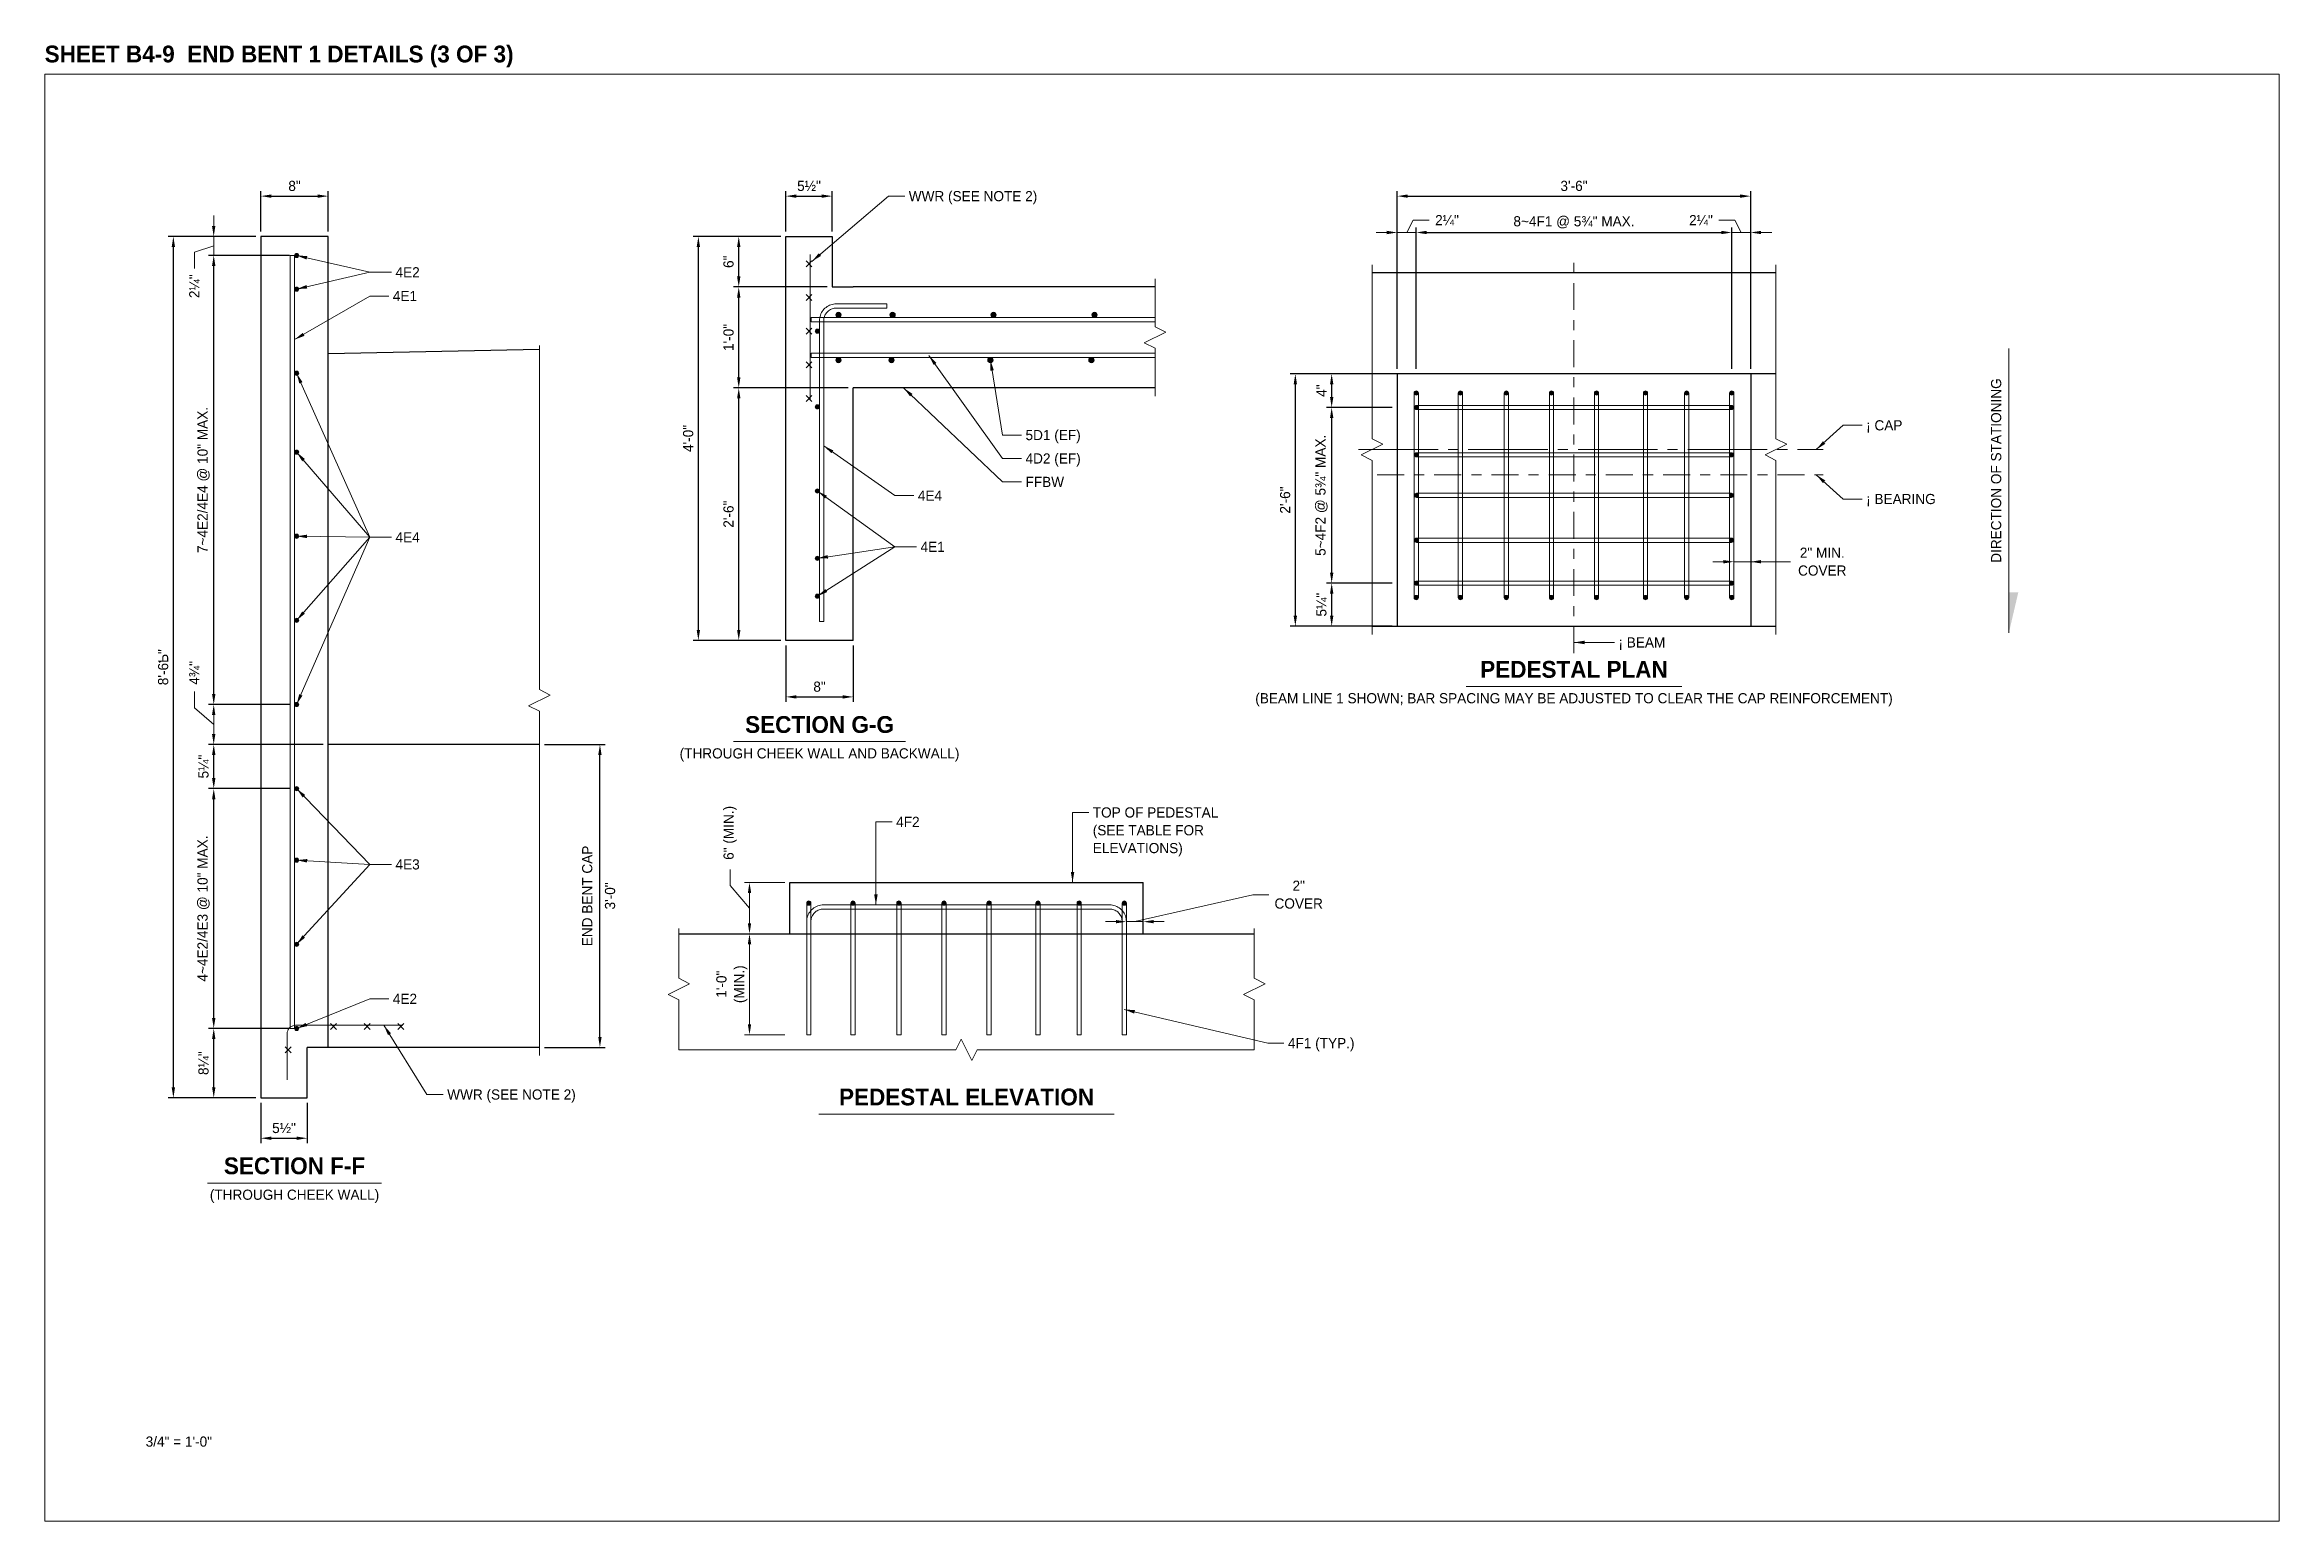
# Model space of a CAD drawing. Extents: x -1 to 861, y -26 to 2.
# Drawn here: x 179 to 201.13, y -13.33 to 1.29 of the extents above; entities that cross this region are included whole.
import ezdxf
from ezdxf.enums import TextEntityAlignment as Align

# ---------------------------------------------------------------- set-up
doc = ezdxf.new("R2010")
doc.units = 21
doc.header["$MEASUREMENT"] = 0
doc.linetypes.add('DGN4', pattern=[0.336, 0.2, -0.053, 0.03, -0.053])
doc.linetypes.add('DGN7', pattern=[0.726, 0.59, -0.053, 0.03, -0.053])
for name, color, linetype, lineweight in [('Border', 7, 'Continuous', 15), ('CL_Major', 1, 'DGN7', 9), ('CL_Minor', 7, 'DGN4', 9), ('Dimension', 7, 'Continuous', 9), ('Leader', 7, 'Continuous', 9), ('Rebar', 2, 'Continuous', 15), ('Rebar2', 2, 'Continuous', 15), ('SubStrConc', 3, 'Continuous', 30), ('SubStrConc2', 3, 'Continuous', 30), ('Symbols', 7, 'Continuous', 15), ('TextStructures', 7, 'Continuous', 9)]:
    doc.layers.add(name, color=color, linetype=linetype, lineweight=lineweight)
doc.styles.add('FDOT Bold (Large)', font='FDOTBold.ttf')
doc.styles.add('FDOT Structures', font='FDOT.ttf')
doc.styles.add('FDOT Structures Annotation', font='FDOT.ttf')
doc.dimstyles.new('FDOT Structures Note-Arrow 3-4', dxfattribs={"dimtxt": 0.1008, "dimasz": 0.104133, "dimexe": 0.0504, "dimexo": 0.0504, "dimgap": 0.0504, "dimtad": 1, "dimdec": 3, "dimlfac": 12, "dimzin": 15, "dimlunit": 4, "dimtxsty": 'FDOT Structures Annotation', "dimcen": 2.5, "dimclrd": 256, "dimclre": 256, "dimclrt": 256, "dimazin": 3, "dimtfac": 0.7, "dimtmove": 0, "dimatfit": 1, "dimtfill": 1, "dimfrac": 1, "dimlwd": -1, "dimlwe": -1})

msp = doc.modelspace()

# ---------------------------------------------------------------- texts
at = {"layer": 'Border', "style": 'FDOT Bold (Large)'}
msp.add_text('SHEET B4-9  END BENT 1 DETAILS (3 OF 3)', height=0.166672, dxfattribs=at).set_placement((179, 1.066669), align=Align.BOTTOM_LEFT)
at = {"layer": 'Border', "style": 'FDOT Structures'}
msp.add_text('3/4" = 1\'-0"', height=0.1008, dxfattribs=at).set_placement((180, -12.493333), align=Align.TOP_LEFT)
at = {"layer": 'Dimension', "char_height": 0.1008, "attachment_point": 5, "rotation": 90, "line_spacing_factor": 1.05, "style": 'FDOT Structures Annotation', "bg_fill": 3, "box_fill_scale": 1.1, "bg_fill_color": 0}
for s, insert in [('4¾"', (180.482933, -4.930098)), ('6" (MIN.)', (185.789105, -6.514532))]:
    msp.add_mtext(s, dxfattribs=dict(at, insert=insert))
at = {"layer": 'Dimension', "insert": (191.420581, -7.126923), "char_height": 0.1008, "attachment_point": 5, "line_spacing_factor": 1.05, "style": 'FDOT Structures Annotation', "bg_fill": 3, "box_fill_scale": 1.1, "bg_fill_color": 0}
msp.add_mtext('2"\\PCOVER', dxfattribs=at)
at = {"layer": 'TextStructures', "style": 'FDOT Structures'}
for s, p in [('WWR (SEE NOTE 2)', (187.558212, -0.207787)), ('4E2', (182.474856, -0.962005)), ('4E1', (182.448189, -1.197607)), ('¡ CAP', (197.041024, -2.477849)), ('5D1 (EF)', (188.714879, -2.574449)), ('4D2 (EF)', (188.714879, -2.806289)), ('FFBW', (188.714879, -3.038129)), ('4E4', (187.648212, -3.174449)), ('¡ BEARING', (197.041024, -3.207709)), ('4E4', (182.474856, -3.587056)), ('4E1', (187.674879, -3.681116)), ('¡ BEAM', (194.587665, -4.628191)), ('4F2', (187.433628, -6.4055)), ('4E3', (182.474856, -6.826639)), ('4E2', (182.448189, -8.158306)), ('4F1 (TYP.)', (191.31433, -8.596923)), ('WWR (SEE NOTE 2)', (182.986908, -9.105806))]:
    msp.add_text(s, height=0.1008, dxfattribs=at).set_placement(p, align=Align.MIDDLE_LEFT)
msp.add_text('DIRECTION OF STATIONING', height=0.1008, rotation=90, dxfattribs=at).set_placement((198.409145, -2.925787), align=Align.BOTTOM_CENTER)
at = {"layer": 'TextStructures'}
for s, height, style, p in [('PEDESTAL PLAN', 0.166672, 'FDOT Bold (Large)', (194.147345, -5.028191)), ('(BEAM LINE 1 SHOWN; BAR SPACING MAY BE ADJUSTED TO CLEAR THE CAP REINFORCEMENT)', 0.1008, 'FDOT Structures', (194.147345, -5.261419)), ('SECTION G-G', 0.166672, 'FDOT Bold (Large)', (186.674518, -5.574469)), ('(THROUGH CHEEK WALL AND BACKWALL)', 0.1008, 'FDOT Structures', (186.674518, -5.807697)), ('PEDESTAL ELEVATION', 0.166672, 'FDOT Bold (Large)', (188.130651, -9.263589)), ('SECTION F-F', 0.166672, 'FDOT Bold (Large)', (181.474495, -9.945812)), ('(THROUGH CHEEK WALL)', 0.1008, 'FDOT Structures', (181.474495, -10.17904))]:
    msp.add_text(s, height=height, dxfattribs=dict(at, style=style)).set_placement(p, align=Align.BOTTOM_CENTER)
at = {"layer": 'TextStructures', "insert": (189.380987, -6.261767), "char_height": 0.1008, "attachment_point": 1, "line_spacing_factor": 1.05, "style": 'FDOT Structures'}
msp.add_mtext('TOP OF PEDESTAL\\P(SEE TABLE FOR\\PELEVATIONS)', dxfattribs=at)

# ---------------------------------------------------------------- blocks, each defined once
blk = doc.blocks.new('_CLOSEDFILLED')
at = {"layer": 'Dimension'}
blk.add_solid([(-1, 0.16), (0, 0), (-1, -0.16)], dxfattribs=at)
blk = doc.blocks.new('*D141')
at = {"layer": 'Dimension'}
for p, q in [((181.424, -5.243), (180.624, -5.243)), ((180.674, -5.535), (180.674, -5.347)), ((181.757, -5.639), (180.624, -5.639))]:
    blk.add_line(p, q, dxfattribs=at)
at = {"layer": 'Dimension', "xscale": 0.10413333333333333, "yscale": 0.10413333333333333}
for p, rotation in [((180.674, -5.243), 90), ((180.674, -5.639), -90.00000000000001)]:
    blk.add_blockref('_CLOSEDFILLED', p, dxfattribs=dict(at, rotation=rotation))
blk = doc.blocks.new('*D143')
at = {"layer": 'Dimension'}
for p, q in [((180.674, -0.504), (180.674, -0.4)), ((181.091, -0.608), (180.624, -0.608)), ((180.674, -0.795), (180.674, -0.608)), ((181.424, -0.795), (180.624, -0.795)), ((180.674, -0.899), (180.674, -1.004))]:
    blk.add_line(p, q, dxfattribs=at)
at = {"layer": 'Dimension', "xscale": 0.10413333333333333, "yscale": 0.10413333333333333}
for p, rotation in [((180.674, -0.608), -90.00000000000001), ((180.674, -0.795), 90)]:
    blk.add_blockref('_CLOSEDFILLED', p, dxfattribs=dict(at, rotation=rotation))
blk = doc.blocks.new('*D154')
at = {"layer": 'Dimension'}
for p, q in [((192.293, -0.568), (192.189, -0.568)), ((192.397, -1.917), (192.397, -0.517)), ((192.397, -0.568), (192.585, -0.568)), ((192.585, -1.917), (192.585, -0.517)), ((192.689, -0.568), (192.793, -0.568))]:
    blk.add_line(p, q, dxfattribs=at)
at = {"layer": 'Dimension', "xscale": 0.10413333333333333, "yscale": 0.10413333333333333}
blk.add_blockref('_CLOSEDFILLED', (192.397, -0.568), dxfattribs=at)
at = {"layer": 'Dimension', "xscale": 0.10413333333333333, "yscale": 0.10413333333333333, "rotation": 180}
blk.add_blockref('_CLOSEDFILLED', (192.585, -0.568), dxfattribs=at)
blk = doc.blocks.new('*D156')
at = {"layer": 'Dimension'}
for p, q in [((195.606, -0.568), (195.502, -0.568)), ((195.71, -1.917), (195.71, -0.517)), ((195.71, -0.568), (195.897, -0.568)), ((195.897, -1.917), (195.897, -0.517)), ((196.002, -0.568), (196.106, -0.568))]:
    blk.add_line(p, q, dxfattribs=at)
at = {"layer": 'Dimension', "xscale": 0.10413333333333333, "yscale": 0.10413333333333333}
blk.add_blockref('_CLOSEDFILLED', (195.71, -0.568), dxfattribs=at)
at = {"layer": 'Dimension', "xscale": 0.10413333333333333, "yscale": 0.10413333333333333, "rotation": 180}
blk.add_blockref('_CLOSEDFILLED', (195.897, -0.568), dxfattribs=at)
blk = doc.blocks.new('*D162')
at = {"layer": 'Dimension'}
for p, q in [((195.627, -3.829), (195.522, -3.829)), ((195.731, -3.829), (195.897, -3.829)), ((196.002, -3.829), (196.106, -3.829))]:
    blk.add_line(p, q, dxfattribs=at)
at = {"layer": 'Dimension', "xscale": 0.10413333333333333, "yscale": 0.10413333333333333}
blk.add_blockref('_CLOSEDFILLED', (195.731, -3.829), dxfattribs=at)
at = {"layer": 'Dimension', "xscale": 0.10413333333333333, "yscale": 0.10413333333333333, "rotation": 180}
blk.add_blockref('_CLOSEDFILLED', (195.897, -3.829), dxfattribs=at)
blk = doc.blocks.new('*D163')
at = {"layer": 'Dimension'}
for p, q in [((186.33, -7.514), (185.93, -7.514)), ((185.981, -8.409), (185.981, -7.618)), ((186.33, -8.514), (185.93, -8.514))]:
    blk.add_line(p, q, dxfattribs=at)
at = {"layer": 'Dimension', "xscale": 0.10413333333333333, "yscale": 0.10413333333333333}
for p, rotation in [((185.981, -7.514), 90), ((185.981, -8.514), -90.00000000000001)]:
    blk.add_blockref('_CLOSEDFILLED', p, dxfattribs=dict(at, rotation=rotation))
blk = doc.blocks.new('*D164')
at = {"layer": 'Dimension'}
for p, q in [((186.33, -7.006), (185.93, -7.006)), ((185.981, -7.409), (185.981, -7.11)), ((186.33, -7.514), (185.93, -7.514))]:
    blk.add_line(p, q, dxfattribs=at)
at = {"layer": 'Dimension', "xscale": 0.10413333333333333, "yscale": 0.10413333333333333}
for p, rotation in [((185.981, -7.006), 90), ((185.981, -7.514), -90.00000000000001)]:
    blk.add_blockref('_CLOSEDFILLED', p, dxfattribs=dict(at, rotation=rotation))
blk = doc.blocks.new('*D165')
at = {"layer": 'Dimension'}
for p, q in [((189.61, -7.394), (189.506, -7.394)), ((189.714, -7.394), (189.881, -7.394)), ((189.985, -7.394), (190.089, -7.394))]:
    blk.add_line(p, q, dxfattribs=at)
at = {"layer": 'Dimension', "xscale": 0.10413333333333333, "yscale": 0.10413333333333333}
blk.add_blockref('_CLOSEDFILLED', (189.714, -7.394), dxfattribs=at)
at = {"layer": 'Dimension', "xscale": 0.10413333333333333, "yscale": 0.10413333333333333, "rotation": 180}
blk.add_blockref('_CLOSEDFILLED', (189.881, -7.394), dxfattribs=at)

# ---------------------------------------------------------------- dimensions: what is measured, and where the dimension line sits
at = {"layer": 'Dimension'}
for base, p1, p2, picture, middle in [((192.397319, -0.567787), (192.397319, -1.967864), (192.584844, -1.967864), '*D154', (192.491081, -0.567787)), ((195.730698, -3.828577), (195.730698, -3.828577), (195.897371, -3.828577), '*D162', (195.814035, -3.828577)), ((189.714004, -7.393589), (189.714004, -7.393589), (189.880677, -7.393589), '*D165', (189.797341, -7.393589))]:
    dim = msp.add_linear_dim(base=base, p1=p1, p2=p2, text=' ', dimstyle='FDOT Structures Note-Arrow 3-4', dxfattribs=at)
    dim.commit()
    dim.dimension.update_dxf_attribs({"geometry": picture, "text_midpoint": middle})
for base, p1, p2, picture, middle in [((185.980625, -7.513589), (186.380625, -7.513589), (186.380625, -7.0055), '*D164', (185.980625, -7.259545)), ((185.980625, -8.513589), (186.380625, -8.513589), (186.380625, -7.513589), '*D163', (185.980625, -8.013589))]:
    dim = msp.add_linear_dim(base=base, p1=p1, p2=p2, angle=90, text=' ', dimstyle='FDOT Structures Note-Arrow 3-4', dxfattribs=at)
    dim.commit()
    dim.dimension.update_dxf_attribs({"geometry": picture, "text_midpoint": middle})

# ---------------------------------------------------------------- hatches: boundary and pattern name
at = {"layer": 'Rebar'}
h = msp.add_hatch(color=256, dxfattribs=at)
h.dxf.hatch_style = 1
edge = h.paths.add_edge_path()
edge.add_arc((181.495338, -0.795287), 0.020833, 0, 360)
h = msp.add_hatch(color=256, dxfattribs=at)
h.dxf.hatch_style = 1
edge = h.paths.add_edge_path()
edge.add_arc((181.495338, -1.128723), 0.020833, 0, 360)
h = msp.add_hatch(color=256, dxfattribs=at)
h.dxf.hatch_style = 1
edge = h.paths.add_edge_path()
edge.add_arc((186.653662, -1.545291), 0.020833, 0, 360)
h = msp.add_hatch(color=256, dxfattribs=at)
h.dxf.hatch_style = 1
edge = h.paths.add_edge_path()
edge.add_arc((186.861992, -1.383828), 0.026042, 0, 360)
h = msp.add_hatch(color=256, dxfattribs=at)
h.dxf.hatch_style = 1
edge = h.paths.add_edge_path()
edge.add_arc((187.398451, -1.383817), 0.026042, 0, 360)
h = msp.add_hatch(color=256, dxfattribs=at)
h.dxf.hatch_style = 1
edge = h.paths.add_edge_path()
edge.add_arc((188.398451, -1.383796), 0.026042, 0, 360)
h = msp.add_hatch(color=256, dxfattribs=at)
h.dxf.hatch_style = 1
edge = h.paths.add_edge_path()
edge.add_arc((189.398451, -1.383776), 0.026042, 0, 360)
h = msp.add_hatch(color=256, dxfattribs=at)
h.dxf.hatch_style = 1
edge = h.paths.add_edge_path()
edge.add_arc((181.495338, -1.962056), 0.020833, 0, 360)
h = msp.add_hatch(color=256, dxfattribs=at)
h.dxf.hatch_style = 1
edge = h.paths.add_edge_path()
edge.add_arc((186.862002, -1.831745), 0.026042, 0, 360)
h = msp.add_hatch(color=256, dxfattribs=at)
h.dxf.hatch_style = 1
edge = h.paths.add_edge_path()
edge.add_arc((187.388043, -1.831734), 0.026042, 0, 360)
h = msp.add_hatch(color=256, dxfattribs=at)
h.dxf.hatch_style = 1
edge = h.paths.add_edge_path()
edge.add_arc((188.36721, -1.831714), 0.026042, 0, 360)
h = msp.add_hatch(color=256, dxfattribs=at)
h.dxf.hatch_style = 1
edge = h.paths.add_edge_path()
edge.add_arc((189.36721, -1.831693), 0.026042, 0, 360)
h = msp.add_hatch(color=256, dxfattribs=at)
h.dxf.hatch_style = 1
edge = h.paths.add_edge_path()
edge.add_arc((192.584823, -2.158188), 0.020833, 0, 360)
h = msp.add_hatch(color=256, dxfattribs=at)
h.dxf.hatch_style = 1
edge = h.paths.add_edge_path()
edge.add_arc((193.022323, -2.158179), 0.020833, 0, 360)
h = msp.add_hatch(color=256, dxfattribs=at)
h.dxf.hatch_style = 1
edge = h.paths.add_edge_path()
edge.add_arc((193.47768, -2.15817), 0.020833, 0, 360)
h = msp.add_hatch(color=256, dxfattribs=at)
h.dxf.hatch_style = 1
edge = h.paths.add_edge_path()
edge.add_arc((193.924109, -2.158161), 0.020833, 0, 360)
h = msp.add_hatch(color=256, dxfattribs=at)
h.dxf.hatch_style = 1
edge = h.paths.add_edge_path()
edge.add_arc((194.370537, -2.158151), 0.020833, 0, 360)
h = msp.add_hatch(color=256, dxfattribs=at)
h.dxf.hatch_style = 1
edge = h.paths.add_edge_path()
edge.add_arc((194.855656, -2.158141), 0.020833, 0, 360)
h = msp.add_hatch(color=256, dxfattribs=at)
h.dxf.hatch_style = 1
edge = h.paths.add_edge_path()
edge.add_arc((195.263394, -2.158133), 0.020833, 0, 360)
h = msp.add_hatch(color=256, dxfattribs=at)
h.dxf.hatch_style = 1
edge = h.paths.add_edge_path()
edge.add_arc((195.709823, -2.158124), 0.020833, 0, 360)
h = msp.add_hatch(color=256, dxfattribs=at)
h.dxf.hatch_style = 1
edge = h.paths.add_edge_path()
edge.add_arc((186.653678, -2.295291), 0.020833, 0, 360)
h = msp.add_hatch(color=256, dxfattribs=at)
h.dxf.hatch_style = 1
edge = h.paths.add_edge_path()
edge.add_arc((192.587582, -2.301266), 0.020833, 0, 360)
h = msp.add_hatch(color=256, dxfattribs=at)
h.dxf.hatch_style = 1
edge = h.paths.add_edge_path()
edge.add_arc((195.707069, -2.301202), 0.020833, 0, 360)
h = msp.add_hatch(color=256, dxfattribs=at)
h.dxf.hatch_style = 1
edge = h.paths.add_edge_path()
edge.add_arc((181.495338, -2.743306), 0.020833, 0, 360)
h = msp.add_hatch(color=256, dxfattribs=at)
h.dxf.hatch_style = 1
edge = h.paths.add_edge_path()
edge.add_arc((192.587592, -2.770016), 0.020833, 0, 360)
h = msp.add_hatch(color=256, dxfattribs=at)
h.dxf.hatch_style = 1
edge = h.paths.add_edge_path()
edge.add_arc((195.707079, -2.769952), 0.020833, 0, 360)
h = msp.add_hatch(color=256, dxfattribs=at)
h.dxf.hatch_style = 1
edge = h.paths.add_edge_path()
edge.add_arc((186.653695, -3.128624), 0.020833, 0, 360)
h = msp.add_hatch(color=256, dxfattribs=at)
h.dxf.hatch_style = 1
edge = h.paths.add_edge_path()
edge.add_arc((192.5876, -3.171058), 0.020833, 0, 360)
h = msp.add_hatch(color=256, dxfattribs=at)
h.dxf.hatch_style = 1
edge = h.paths.add_edge_path()
edge.add_arc((195.707087, -3.170993), 0.020833, 0, 360)
h = msp.add_hatch(color=256, dxfattribs=at)
h.dxf.hatch_style = 1
edge = h.paths.add_edge_path()
edge.add_arc((181.495338, -3.57664), 0.020833, 0, 360)
h = msp.add_hatch(color=256, dxfattribs=at)
h.dxf.hatch_style = 1
edge = h.paths.add_edge_path()
edge.add_arc((192.587609, -3.61637), 0.020833, 0, 360)
h = msp.add_hatch(color=256, dxfattribs=at)
h.dxf.hatch_style = 1
edge = h.paths.add_edge_path()
edge.add_arc((195.707097, -3.616306), 0.020833, 0, 360)
h = msp.add_hatch(color=256, dxfattribs=at)
h.dxf.hatch_style = 1
edge = h.paths.add_edge_path()
edge.add_arc((186.653709, -3.795291), 0.020833, 0, 360)
h = msp.add_hatch(color=256, dxfattribs=at)
h.dxf.hatch_style = 1
edge = h.paths.add_edge_path()
edge.add_arc((186.653717, -4.170291), 0.020833, 0, 360)
h = msp.add_hatch(color=256, dxfattribs=at)
h.dxf.hatch_style = 1
edge = h.paths.add_edge_path()
edge.add_arc((192.584865, -4.183927), 0.020833, 0, 360)
h = msp.add_hatch(color=256, dxfattribs=at)
h.dxf.hatch_style = 1
edge = h.paths.add_edge_path()
edge.add_arc((192.587618, -4.04085), 0.020833, 0, 360)
h = msp.add_hatch(color=256, dxfattribs=at)
h.dxf.hatch_style = 1
edge = h.paths.add_edge_path()
edge.add_arc((193.022365, -4.183917), 0.020833, 0, 360)
h = msp.add_hatch(color=256, dxfattribs=at)
h.dxf.hatch_style = 1
edge = h.paths.add_edge_path()
edge.add_arc((193.477722, -4.183908), 0.020833, 0, 360)
h = msp.add_hatch(color=256, dxfattribs=at)
h.dxf.hatch_style = 1
edge = h.paths.add_edge_path()
edge.add_arc((193.92415, -4.183899), 0.020833, 0, 360)
h = msp.add_hatch(color=256, dxfattribs=at)
h.dxf.hatch_style = 1
edge = h.paths.add_edge_path()
edge.add_arc((194.370579, -4.18389), 0.020833, 0, 360)
h = msp.add_hatch(color=256, dxfattribs=at)
h.dxf.hatch_style = 1
edge = h.paths.add_edge_path()
edge.add_arc((194.855698, -4.18388), 0.020833, 0, 360)
h = msp.add_hatch(color=256, dxfattribs=at)
h.dxf.hatch_style = 1
edge = h.paths.add_edge_path()
edge.add_arc((195.263436, -4.183871), 0.020833, 0, 360)
h = msp.add_hatch(color=256, dxfattribs=at)
h.dxf.hatch_style = 1
edge = h.paths.add_edge_path()
edge.add_arc((195.707105, -4.040785), 0.020833, 0, 360)
h = msp.add_hatch(color=256, dxfattribs=at)
h.dxf.hatch_style = 1
edge = h.paths.add_edge_path()
edge.add_arc((195.709865, -4.183862), 0.020833, 0, 360)
h = msp.add_hatch(color=256, dxfattribs=at)
h.dxf.hatch_style = 1
edge = h.paths.add_edge_path()
edge.add_arc((181.495338, -4.409973), 0.020833, 0, 360)
h = msp.add_hatch(color=256, dxfattribs=at)
h.dxf.hatch_style = 1
edge = h.paths.add_edge_path()
edge.add_arc((181.495338, -5.243306), 0.020833, 0, 360)
h = msp.add_hatch(color=256, dxfattribs=at)
h.dxf.hatch_style = 1
edge = h.paths.add_edge_path()
edge.add_arc((181.495338, -6.07664), 0.020833, 0, 360)
h = msp.add_hatch(color=256, dxfattribs=at)
h.dxf.hatch_style = 1
edge = h.paths.add_edge_path()
edge.add_arc((181.495338, -6.784973), 0.020833, 0, 360)
h = msp.add_hatch(color=256, dxfattribs=at)
h.dxf.hatch_style = 1
edge = h.paths.add_edge_path()
edge.add_arc((186.56815, -7.209791), 0.020833, 0, 360)
h = msp.add_hatch(color=256, dxfattribs=at)
h.dxf.hatch_style = 1
edge = h.paths.add_edge_path()
edge.add_arc((187.00565, -7.209791), 0.020833, 0, 360)
h = msp.add_hatch(color=256, dxfattribs=at)
h.dxf.hatch_style = 1
edge = h.paths.add_edge_path()
edge.add_arc((187.461007, -7.209791), 0.020833, 0, 360)
h = msp.add_hatch(color=256, dxfattribs=at)
h.dxf.hatch_style = 1
edge = h.paths.add_edge_path()
edge.add_arc((187.907436, -7.209791), 0.020833, 0, 360)
h = msp.add_hatch(color=256, dxfattribs=at)
h.dxf.hatch_style = 1
edge = h.paths.add_edge_path()
edge.add_arc((188.353864, -7.209791), 0.020833, 0, 360)
h = msp.add_hatch(color=256, dxfattribs=at)
h.dxf.hatch_style = 1
edge = h.paths.add_edge_path()
edge.add_arc((188.838983, -7.209791), 0.020833, 0, 360)
h = msp.add_hatch(color=256, dxfattribs=at)
h.dxf.hatch_style = 1
edge = h.paths.add_edge_path()
edge.add_arc((189.246721, -7.209791), 0.020833, 0, 360)
h = msp.add_hatch(color=256, dxfattribs=at)
h.dxf.hatch_style = 1
edge = h.paths.add_edge_path()
edge.add_arc((189.69315, -7.209791), 0.020833, 0, 360)
h = msp.add_hatch(color=256, dxfattribs=at)
h.dxf.hatch_style = 1
edge = h.paths.add_edge_path()
edge.add_arc((181.495338, -7.618306), 0.020833, 0, 360)
h = msp.add_hatch(color=256, dxfattribs=at)
h.dxf.hatch_style = 1
edge = h.paths.add_edge_path()
edge.add_arc((181.495338, -8.45164), 0.020833, 0, 360)

# ---------------------------------------------------------------- linework, layer by layer
at = {"layer": 'CL_Major', "ltscale": 1.333333}
msp.add_line((192.013986, -2.717849), (196.614037, -2.717849), dxfattribs=at)
at = {"layer": 'CL_Minor', "ltscale": 1.333333}
for p, q in [((194.147345, -4.734857), (194.147345, -0.834453)), ((192.197319, -2.967709), (196.614037, -2.967709))]:
    msp.add_line(p, q, dxfattribs=at)
at = {"layer": 'Leader'}
for p, q in [((182.221202, -0.962005), (182.434536, -0.962005)), ((182.221202, -3.587056), (182.434536, -3.587056)), ((187.421225, -3.681116), (187.634559, -3.681116)), ((182.221202, -6.826639), (182.434536, -6.826639))]:
    msp.add_line(p, q, dxfattribs=at)
for points in [[(187.757892, -1.784875), (188.487892, -2.806289), (188.674559, -2.806289)], [(188.36721, -1.831714), (188.487892, -2.574449), (188.674559, -2.574449)], [(187.507892, -2.107783), (188.487892, -3.038129), (188.674559, -3.038129)], [(196.547371, -2.717849), (196.814038, -2.477849), (197.000704, -2.477849)], [(196.547371, -2.967709), (196.814038, -3.207709), (197.000704, -3.207709)], [(194.147345, -4.628191), (194.547345, -4.628191)], [(187.233307, -7.227318), (187.233307, -6.4055), (187.393308, -6.4055)], [(189.180667, -7.0055), (189.180667, -6.312167), (189.340667, -6.312167)], [(189.693129, -8.263589), (191.11401, -8.596923), (191.27401, -8.596923)], [(182.359922, -8.42039), (182.786588, -9.105806), (182.946588, -9.105806)]]:
    msp.add_lwpolyline(points, dxfattribs=at)
for points in [[(187.757892, -1.784875), (187.832561, -1.859504), (187.804321, -1.879687)], [(188.36721, -1.831714), (188.401042, -1.931716), (188.36678, -1.937283)], [(187.507892, -2.107783), (187.595363, -2.166891), (187.571465, -2.192065)], [(196.547371, -2.717849), (196.613162, -2.635287), (196.636383, -2.661088)], [(196.547371, -2.967709), (196.636383, -3.02447), (196.613162, -3.05027)], [(194.147345, -4.628191), (194.251478, -4.610835), (194.251478, -4.645546)], [(189.180667, -7.0055), (189.163311, -6.901367), (189.198022, -6.901367)], [(187.233307, -7.227318), (187.215952, -7.123185), (187.250663, -7.123185)], [(189.693129, -8.263589), (189.798474, -8.270476), (189.790546, -8.30427)], [(182.359922, -8.42039), (182.429687, -8.499622), (182.400219, -8.517966)]]:
    msp.add_solid(points, dxfattribs=at)
at = {"layer": 'Rebar'}
for p, q in [((181.432822, -0.795287), (181.474488, -0.795287)), ((187.341157, -1.316109), (187.341157, -1.274442)), ((186.59116, -1.409875), (186.59116, -1.451542)), ((186.591167, -1.764041), (186.591167, -1.805708)), ((192.605656, -2.158188), (192.56399, -2.158189)), ((193.043156, -2.158179), (193.00149, -2.15818)), ((193.498513, -2.15817), (193.456847, -2.158171)), ((193.944942, -2.158161), (193.903276, -2.158161)), ((194.39137, -2.158151), (194.349704, -2.158152)), ((194.876489, -2.158141), (194.834823, -2.158142)), ((195.284227, -2.158133), (195.242561, -2.158134)), ((195.730656, -2.158124), (195.68899, -2.158125)), ((192.587581, -2.280432), (192.587582, -2.322099)), ((195.707069, -2.280368), (195.70707, -2.322035)), ((192.587591, -2.749182), (192.587592, -2.790849)), ((195.707079, -2.749118), (195.70708, -2.790785)), ((192.587599, -3.150224), (192.5876, -3.191891)), ((195.707087, -3.150159), (195.707088, -3.191826)), ((192.587608, -3.595536), (192.587609, -3.637203)), ((195.707097, -3.595472), (195.707098, -3.637139)), ((192.605698, -4.183926), (192.564031, -4.183927)), ((192.587617, -4.020016), (192.587618, -4.061683)), ((193.043198, -4.183917), (193.001531, -4.183918)), ((193.498555, -4.183907), (193.456888, -4.183908)), ((193.944983, -4.183899), (193.903316, -4.183899)), ((194.391412, -4.183889), (194.349745, -4.18389)), ((194.876531, -4.183879), (194.834864, -4.18388)), ((195.284269, -4.183871), (195.242602, -4.183872)), ((195.730698, -4.183861), (195.689031, -4.183862)), ((195.707105, -4.019951), (195.707106, -4.061618)), ((186.716221, -4.420289), (186.674555, -4.42029)), ((186.547317, -7.209791), (186.588983, -7.209791)), ((186.588983, -7.209791), (186.547317, -7.209791)), ((186.984817, -7.209791), (187.026483, -7.209791)), ((187.026483, -7.209791), (186.984817, -7.209791)), ((187.440174, -7.209791), (187.48184, -7.209791)), ((187.48184, -7.209791), (187.440174, -7.209791)), ((187.886602, -7.209791), (187.928269, -7.209791)), ((187.928269, -7.209791), (187.886602, -7.209791)), ((188.333031, -7.209791), (188.374697, -7.209791)), ((188.374697, -7.209791), (188.333031, -7.209791)), ((188.81815, -7.209791), (188.859816, -7.209791)), ((188.859816, -7.209791), (188.81815, -7.209791)), ((189.225888, -7.209791), (189.267554, -7.209791)), ((189.267554, -7.209791), (189.225888, -7.209791)), ((189.672317, -7.209791), (189.713983, -7.209791)), ((189.713983, -7.209791), (189.672317, -7.209791)), ((181.432822, -8.45164), (181.474488, -8.45164)), ((186.547296, -8.513589), (186.588962, -8.51359)), ((186.547299, -8.513589), (186.588965, -8.513589)), ((186.547309, -8.513589), (186.588975, -8.513589)), ((186.547326, -8.513589), (186.588992, -8.513589)), ((186.589004, -8.513589), (186.547338, -8.51359)), ((186.984796, -8.513589), (187.026462, -8.51359)), ((187.026504, -8.513589), (186.984838, -8.51359)), ((187.440153, -8.513589), (187.481819, -8.51359)), ((187.481861, -8.513589), (187.440195, -8.51359)), ((187.886582, -8.513589), (187.928248, -8.51359)), ((187.928289, -8.513589), (187.886623, -8.51359)), ((188.33301, -8.513589), (188.374676, -8.51359)), ((188.374718, -8.513589), (188.333052, -8.51359)), ((188.818129, -8.513589), (188.859795, -8.51359)), ((188.859837, -8.513589), (188.818171, -8.51359)), ((189.225867, -8.513589), (189.267533, -8.51359)), ((189.267575, -8.513589), (189.225909, -8.51359)), ((189.672296, -8.513589), (189.713962, -8.51359)), ((189.713965, -8.513589), (189.672299, -8.513589)), ((189.713975, -8.513589), (189.672309, -8.513589)), ((189.713992, -8.513589), (189.672326, -8.513589)), ((189.714004, -8.513589), (189.672338, -8.51359))]:
    msp.add_line(p, q, dxfattribs=at)
for points in [[(181.432822, -8.45164), (181.432822, -0.795287)], [(181.474488, -8.45164), (181.474488, -0.795287)], [(187.341157, -1.274442), (186.840726, -1.274453), (186.827392, -1.275005), (186.813721, -1.276709), (186.800238, -1.279537), (186.787035, -1.283468), (186.774201, -1.288476), (186.761824, -1.294527), (186.74999, -1.301579), (186.738778, -1.309585), (186.728265, -1.318488), (186.718524, -1.32823), (186.709621, -1.338743), (186.701616, -1.349955), (186.694564, -1.36179), (186.688514, -1.374167), (186.683506, -1.387001), (186.679576, -1.400204), (186.676749, -1.413688), (186.675045, -1.427358), (186.674494, -1.440692), (186.674555, -4.42029)], [(187.341157, -1.316109), (186.841588, -1.31612), (186.830837, -1.316565), (186.820586, -1.317843), (186.810476, -1.319963), (186.800576, -1.322911), (186.790953, -1.326666), (186.781673, -1.331203), (186.772799, -1.33649), (186.764393, -1.342493), (186.75651, -1.349169), (186.749206, -1.356474), (186.74253, -1.364356), (186.736528, -1.372763), (186.731241, -1.381637), (186.726704, -1.390917), (186.722949, -1.400541), (186.720002, -1.410441), (186.717882, -1.420551), (186.716605, -1.430801), (186.71616, -1.441553), (186.716221, -4.420289)], [(186.59116, -1.409875), (189.997892, -1.409805)], [(186.59116, -1.451542), (189.997892, -1.451472)], [(186.591167, -1.764041), (189.997892, -1.763971)], [(186.591167, -1.805708), (189.997892, -1.805638)], [(192.56399, -2.158189), (192.564031, -4.183927)], [(192.605656, -2.158188), (192.605698, -4.183926)], [(193.00149, -2.15818), (193.001531, -4.183918)], [(193.043156, -2.158179), (193.043198, -4.183917)], [(193.456847, -2.158171), (193.456888, -4.183908)], [(193.498513, -2.15817), (193.498555, -4.183907)], [(193.903276, -2.158161), (193.903316, -4.183899)], [(193.944942, -2.158161), (193.944983, -4.183899)], [(194.349704, -2.158152), (194.349745, -4.18389)], [(194.39137, -2.158151), (194.391412, -4.183889)], [(194.834823, -2.158142), (194.834864, -4.18388)], [(194.876489, -2.158141), (194.876531, -4.183879)], [(195.242561, -2.158134), (195.242602, -4.183872)], [(195.284227, -2.158133), (195.284269, -4.183871)], [(195.68899, -2.158125), (195.689031, -4.183862)], [(195.730656, -2.158124), (195.730698, -4.183861)], [(192.587581, -2.280432), (195.707069, -2.280368)], [(192.587582, -2.322099), (195.70707, -2.322035)], [(192.587591, -2.749182), (195.707079, -2.749118)], [(192.587592, -2.790849), (195.70708, -2.790785)], [(192.587599, -3.150224), (195.707087, -3.150159)], [(192.5876, -3.191891), (195.707088, -3.191826)], [(192.587608, -3.595536), (195.707097, -3.595472)], [(192.587609, -3.637203), (195.707098, -3.637139)], [(192.587617, -4.020016), (195.707105, -4.019951)], [(192.587618, -4.061683), (195.707106, -4.061618)], [(186.547296, -8.513589), (186.547317, -7.209791)], [(186.547299, -8.513589), (186.547299, -7.39353), (186.547913, -7.379457), (186.549811, -7.365039), (186.552959, -7.350843), (186.557331, -7.336974), (186.562896, -7.32354), (186.569611, -7.310641), (186.577424, -7.298377), (186.586276, -7.28684), (186.5961, -7.276119), (186.606821, -7.266295), (186.618358, -7.257443), (186.630622, -7.24963), (186.64352, -7.242915), (186.656955, -7.23735), (186.670823, -7.232978), (186.68502, -7.22983), (186.699437, -7.227932), (186.71351, -7.227318), (189.547753, -7.227318), (189.561826, -7.227932), (189.576243, -7.22983), (189.59044, -7.232978), (189.604308, -7.23735), (189.617743, -7.242915), (189.630641, -7.24963), (189.642905, -7.257443), (189.654442, -7.266295), (189.665163, -7.276119), (189.674987, -7.28684), (189.683839, -7.298377), (189.691652, -7.310641), (189.698367, -7.32354), (189.703932, -7.336974), (189.708304, -7.350843), (189.711452, -7.365039), (189.71335, -7.379457), (189.713964, -7.39353), (189.713965, -8.513589)], [(186.547309, -8.513589), (186.547309, -7.39353), (186.547923, -7.379457), (186.549821, -7.365039), (186.552969, -7.350843), (186.557341, -7.336974), (186.562906, -7.32354), (186.569621, -7.310641), (186.577434, -7.298377), (186.586286, -7.28684), (186.59611, -7.276119), (186.606831, -7.266295), (186.618368, -7.257443), (186.630632, -7.24963), (186.64353, -7.242915), (186.656965, -7.23735), (186.670833, -7.232978), (186.68503, -7.22983), (186.699447, -7.227932), (186.71352, -7.227318), (189.547763, -7.227318), (189.561836, -7.227932), (189.576253, -7.22983), (189.59045, -7.232978), (189.604318, -7.23735), (189.617753, -7.242915), (189.630651, -7.24963), (189.642915, -7.257443), (189.654452, -7.266295), (189.665173, -7.276119), (189.674997, -7.28684), (189.683849, -7.298377), (189.691662, -7.310641), (189.698377, -7.32354), (189.703942, -7.336974), (189.708314, -7.350843), (189.711462, -7.365039), (189.71336, -7.379457), (189.713974, -7.39353), (189.713975, -8.513589)], [(186.547317, -7.209791), (186.547338, -8.51359)], [(186.547326, -8.513589), (186.547326, -7.39353), (186.54794, -7.379457), (186.549838, -7.365039), (186.552986, -7.350843), (186.557358, -7.336974), (186.562923, -7.32354), (186.569638, -7.310641), (186.577451, -7.298377), (186.586303, -7.28684), (186.596127, -7.276119), (186.606848, -7.266295), (186.618385, -7.257443), (186.630649, -7.24963), (186.643547, -7.242915), (186.656982, -7.23735), (186.67085, -7.232978), (186.685047, -7.22983), (186.699464, -7.227932), (186.713537, -7.227318), (189.547781, -7.227318), (189.561854, -7.227932), (189.576271, -7.22983), (189.590468, -7.232978), (189.604336, -7.23735), (189.617771, -7.242915), (189.630669, -7.24963), (189.642933, -7.257443), (189.65447, -7.266295), (189.665191, -7.276119), (189.675015, -7.28684), (189.683867, -7.298377), (189.69168, -7.310641), (189.698395, -7.32354), (189.70396, -7.336974), (189.708332, -7.350843), (189.71148, -7.365039), (189.713378, -7.379457), (189.713992, -7.39353), (189.713992, -8.513589)], [(186.588962, -8.51359), (186.588983, -7.209791)], [(186.588965, -8.513589), (186.588965, -7.394439), (186.589461, -7.383092), (186.590884, -7.372282), (186.593244, -7.361637), (186.596522, -7.351239), (186.600695, -7.341165), (186.605729, -7.331494), (186.611588, -7.322299), (186.618225, -7.313649), (186.625591, -7.30561), (186.63363, -7.298244), (186.64228, -7.291607), (186.651475, -7.285749), (186.661146, -7.280714), (186.671219, -7.276542), (186.681618, -7.273263), (186.692262, -7.270903), (186.703072, -7.26948), (186.71442, -7.268985), (189.546843, -7.268985), (189.558191, -7.26948), (189.569001, -7.270903), (189.579645, -7.273263), (189.590044, -7.276542), (189.600117, -7.280714), (189.609788, -7.285749), (189.618983, -7.291607), (189.627633, -7.298244), (189.635672, -7.30561), (189.643038, -7.313649), (189.649675, -7.322299), (189.655534, -7.331494), (189.660568, -7.341165), (189.664741, -7.351239), (189.668019, -7.361637), (189.670379, -7.372282), (189.671802, -7.383092), (189.672298, -7.394439), (189.672299, -8.513589)], [(186.588975, -8.513589), (186.588975, -7.394439), (186.589471, -7.383092), (186.590894, -7.372282), (186.593254, -7.361637), (186.596532, -7.351239), (186.600705, -7.341165), (186.605739, -7.331494), (186.611598, -7.322299), (186.618235, -7.313649), (186.625601, -7.30561), (186.63364, -7.298244), (186.64229, -7.291607), (186.651485, -7.285749), (186.661156, -7.280714), (186.671229, -7.276542), (186.681628, -7.273263), (186.692272, -7.270903), (186.703082, -7.26948), (186.71443, -7.268985), (189.546853, -7.268985), (189.558201, -7.26948), (189.569011, -7.270903), (189.579655, -7.273263), (189.590054, -7.276542), (189.600127, -7.280714), (189.609798, -7.285749), (189.618993, -7.291607), (189.627643, -7.298244), (189.635682, -7.30561), (189.643048, -7.313649), (189.649685, -7.322299), (189.655544, -7.331494), (189.660578, -7.341165), (189.664751, -7.351239), (189.668029, -7.361637), (189.670389, -7.372282), (189.671812, -7.383092), (189.672308, -7.394439), (189.672309, -8.513589)], [(186.588983, -7.209791), (186.589004, -8.513589)], [(186.588992, -8.513589), (186.588992, -7.394439), (186.589488, -7.383092), (186.590911, -7.372282), (186.593271, -7.361637), (186.596549, -7.351239), (186.600722, -7.341165), (186.605756, -7.331494), (186.611615, -7.322299), (186.618252, -7.313649), (186.625618, -7.30561), (186.633657, -7.298244), (186.642307, -7.291607), (186.651502, -7.285749), (186.661173, -7.280714), (186.671246, -7.276542), (186.681645, -7.273263), (186.692289, -7.270903), (186.703099, -7.26948), (186.714447, -7.268985), (189.546871, -7.268985), (189.558219, -7.26948), (189.569029, -7.270903), (189.579673, -7.273263), (189.590072, -7.276542), (189.600145, -7.280714), (189.609816, -7.285749), (189.619011, -7.291607), (189.627661, -7.298244), (189.6357, -7.30561), (189.643066, -7.313649), (189.649703, -7.322299), (189.655562, -7.331494), (189.660596, -7.341165), (189.664769, -7.351239), (189.668047, -7.361637), (189.670407, -7.372282), (189.67183, -7.383092), (189.672326, -7.394439), (189.672326, -8.513589)], [(186.984796, -8.513589), (186.984817, -7.209791)], [(186.984817, -7.209791), (186.984838, -8.51359)], [(187.026462, -8.51359), (187.026483, -7.209791)], [(187.026483, -7.209791), (187.026504, -8.513589)], [(187.440153, -8.513589), (187.440174, -7.209791)], [(187.440174, -7.209791), (187.440195, -8.51359)], [(187.481819, -8.51359), (187.48184, -7.209791)], [(187.48184, -7.209791), (187.481861, -8.513589)], [(187.886582, -8.513589), (187.886602, -7.209791)], [(187.886602, -7.209791), (187.886623, -8.51359)], [(187.928248, -8.51359), (187.928269, -7.209791)], [(187.928269, -7.209791), (187.928289, -8.513589)], [(188.33301, -8.513589), (188.333031, -7.209791)], [(188.333031, -7.209791), (188.333052, -8.51359)], [(188.374676, -8.51359), (188.374697, -7.209791)], [(188.374697, -7.209791), (188.374718, -8.513589)], [(188.818129, -8.513589), (188.81815, -7.209791)], [(188.81815, -7.209791), (188.818171, -8.51359)], [(188.859795, -8.51359), (188.859816, -7.209791)], [(188.859816, -7.209791), (188.859837, -8.513589)], [(189.225867, -8.513589), (189.225888, -7.209791)], [(189.225888, -7.209791), (189.225909, -8.51359)], [(189.267533, -8.51359), (189.267554, -7.209791)], [(189.267554, -7.209791), (189.267575, -8.513589)], [(189.672296, -8.513589), (189.672317, -7.209791)], [(189.672317, -7.209791), (189.672338, -8.51359)], [(189.713962, -8.51359), (189.713983, -7.209791)], [(189.713983, -7.209791), (189.714004, -8.513589)]]:
    msp.add_lwpolyline(points, dxfattribs=at)
for centre, radius in [((181.495338, -0.795287), 0.020833), ((181.495338, -1.128723), 0.020833), ((186.653662, -1.545291), 0.020833), ((186.861992, -1.383828), 0.026042), ((187.398451, -1.383817), 0.026042), ((188.398451, -1.383796), 0.026042), ((189.398451, -1.383776), 0.026042), ((181.495338, -1.962056), 0.020833), ((186.862002, -1.831745), 0.026042), ((187.388043, -1.831734), 0.026042), ((188.36721, -1.831714), 0.026042), ((189.36721, -1.831693), 0.026042), ((192.584823, -2.158188), 0.020833), ((193.022323, -2.158179), 0.020833), ((193.47768, -2.15817), 0.020833), ((193.924109, -2.158161), 0.020833), ((194.370537, -2.158151), 0.020833), ((194.855656, -2.158141), 0.020833), ((195.263394, -2.158133), 0.020833), ((195.709823, -2.158124), 0.020833), ((186.653678, -2.295291), 0.020833), ((192.587582, -2.301266), 0.020833), ((195.707069, -2.301202), 0.020833), ((181.495338, -2.743306), 0.020833), ((192.587592, -2.770016), 0.020833), ((195.707079, -2.769952), 0.020833), ((186.653695, -3.128624), 0.020833), ((192.5876, -3.171058), 0.020833), ((195.707087, -3.170993), 0.020833), ((181.495338, -3.57664), 0.020833), ((192.587609, -3.61637), 0.020833), ((195.707097, -3.616306), 0.020833), ((186.653709, -3.795291), 0.020833), ((186.653717, -4.170291), 0.020833), ((192.584865, -4.183927), 0.020833), ((192.587618, -4.04085), 0.020833), ((193.022365, -4.183917), 0.020833), ((193.477722, -4.183908), 0.020833), ((193.92415, -4.183899), 0.020833), ((194.370579, -4.18389), 0.020833), ((194.855698, -4.18388), 0.020833), ((195.263436, -4.183871), 0.020833), ((195.707105, -4.040785), 0.020833), ((195.709865, -4.183862), 0.020833), ((181.495338, -4.409973), 0.020833), ((181.495338, -5.243306), 0.020833), ((181.495338, -6.07664), 0.020833), ((181.495338, -6.784973), 0.020833), ((186.56815, -7.209791), 0.020833), ((187.00565, -7.209791), 0.020833), ((187.461007, -7.209791), 0.020833), ((187.907436, -7.209791), 0.020833), ((188.353864, -7.209791), 0.020833), ((188.838983, -7.209791), 0.020833), ((189.246721, -7.209791), 0.020833), ((189.69315, -7.209791), 0.020833), ((181.495338, -7.618306), 0.020833), ((181.495338, -8.45164), 0.020833)]:
    msp.add_circle(centre, radius, dxfattribs=at)
at = {"layer": 'Rebar2'}
for p, q in [((186.540982, -0.907959), (186.599648, -0.849292)), ((186.540982, -0.849292), (186.599648, -0.907959)), ((186.540989, -1.241292), (186.599655, -1.182625)), ((186.540989, -1.182625), (186.599655, -1.241292)), ((186.540996, -1.574625), (186.599662, -1.515958)), ((186.540996, -1.515958), (186.599662, -1.574625)), ((186.541003, -1.907959), (186.599669, -1.849292)), ((186.541003, -1.849292), (186.599669, -1.907959)), ((186.54101, -2.241292), (186.599676, -2.182625)), ((186.54101, -2.182625), (186.599676, -2.241292)), ((181.830588, -8.460889), (181.889255, -8.402222)), ((181.830588, -8.402222), (181.889255, -8.460889)), ((182.163921, -8.460889), (182.222588, -8.402222)), ((182.163921, -8.402222), (182.222588, -8.460889)), ((182.497255, -8.460889), (182.555922, -8.402222)), ((182.497255, -8.402222), (182.555922, -8.460889)), ((181.383421, -8.693823), (181.442088, -8.635156)), ((181.383421, -8.635156), (181.442088, -8.693823))]:
    msp.add_line(p, q, dxfattribs=at)
for points in [[(186.58151, -2.222375), (186.58148, -0.784875)], [(181.401587, -8.962056), (181.401587, -8.503723), (181.402853, -8.489252), (181.406613, -8.475221), (181.412752, -8.462056), (181.421083, -8.450157), (181.431355, -8.439886), (181.443254, -8.431554), (181.456418, -8.425415), (181.470449, -8.421656), (181.48492, -8.42039), (182.54742, -8.42039)]]:
    msp.add_lwpolyline(points, dxfattribs=at)
at = {"layer": 'SubStrConc'}
for points in [[(196.147371, -0.967859), (192.147319, -0.967941)], [(189.997892, -1.107721), (187.00782, -1.107783)], [(181.807838, -1.765831), (183.899505, -1.723998)], [(196.147371, -1.967859), (192.147319, -1.967941)], [(189.997892, -2.107721), (187.007841, -2.107783)], [(192.147319, -4.467942), (192.397371, -4.467937)], [(195.897371, -4.467864), (196.147371, -4.467859)], [(183.899505, -5.63914), (181.807838, -5.63914)], [(185.280625, -7.513589), (190.980677, -7.513589)], [(183.899505, -8.63914), (181.807838, -8.63914)]]:
    msp.add_lwpolyline(points, dxfattribs=at)
at = {"layer": 'SubStrConc2'}
for points in [[(181.141146, -0.607787), (181.141146, -9.13914)], [(181.141172, -0.607787), (181.141172, -9.13914)], [(181.807838, -0.607787), (181.141172, -0.607787)], [(181.807838, -8.63914), (181.807838, -0.607787)], [(186.341143, -0.607797), (186.799477, -0.607787)], [(186.341226, -4.607797), (186.341143, -0.607797)], [(186.799477, -0.607787), (186.799487, -1.107787)], [(186.799487, -1.107787), (187.00782, -1.107783)], [(192.397319, -1.967937), (192.397371, -4.467937)], [(195.897319, -1.967864), (195.897371, -4.467864)], [(187.00782, -4.607783), (187.00782, -2.107783)], [(187.007892, -4.607783), (186.341226, -4.607797)], [(192.397371, -4.467937), (195.897371, -4.467864)], [(181.807838, -8.63914), (181.807838, -5.63914)], [(186.380625, -7.513589), (186.380625, -7.0055)], [(186.380625, -7.0055), (186.380677, -7.0055)], [(186.380625, -7.0055), (186.380677, -7.0055)], [(186.380677, -7.513589), (186.380677, -7.0055)], [(186.380677, -7.0055), (189.880677, -7.0055)], [(189.880677, -7.513589), (189.880677, -7.0055)], [(186.380677, -7.513589), (189.880677, -7.513589)], [(181.807813, -8.63914), (181.599505, -8.63914)], [(181.599505, -9.13914), (181.599505, -8.63914)], [(181.141172, -9.13914), (181.599505, -9.13914)]]:
    msp.add_lwpolyline(points, dxfattribs=at)
at = {"layer": 'Symbols'}
msp.add_line((198.454505, -1.717989), (198.454505, -4.533585), dxfattribs=at)
for points in [[(189.997892, -2.187783), (189.997892, -1.714418), (189.891225, -1.661085), (190.104559, -1.554418), (189.997892, -1.501085), (189.997892, -1.027721)], [(192.147319, -4.548191), (192.147319, -2.824655), (192.040652, -2.771322), (192.253985, -2.664655), (192.147319, -2.611322), (192.147319, -0.887787)], [(196.147371, -4.548191), (196.147371, -2.824655), (196.040704, -2.771322), (196.254038, -2.664655), (196.147371, -2.611322), (196.147371, -0.887787)], [(183.899505, -8.71914), (183.899505, -5.309152), (183.792838, -5.255819), (184.006172, -5.149152), (183.899505, -5.095819), (183.899505, -1.685831)], [(185.280625, -8.663589), (185.280625, -8.168589), (185.173958, -8.115256), (185.387292, -8.008589), (185.280625, -7.955256), (185.280625, -7.460256)], [(190.980677, -8.663589), (190.980677, -8.168589), (190.87401, -8.115256), (191.087344, -8.008589), (190.980677, -7.955256), (190.980677, -7.460256)], [(185.280625, -8.663589), (188.023984, -8.663589), (188.077318, -8.556923), (188.183984, -8.770256), (188.237318, -8.663589), (190.980677, -8.663589)]]:
    msp.add_lwpolyline(points, dxfattribs=at)
msp.add_solid([(198.454505, -4.533585), (198.454505, -4.133585), (198.547839, -4.133585)], dxfattribs=at)
at = {"layer": 'TextStructures'}
for p, q in [((193.080075, -5.064859), (195.214615, -5.064859)), ((185.821611, -5.611137), (187.527424, -5.611137)), ((186.667379, -9.300257), (189.593923, -9.300257)), ((180.613563, -9.98248), (182.335426, -9.98248))]:
    msp.add_line(p, q, dxfattribs=at)

msp.set_redraw_order([(e.dxf.handle, doc.entitydb.next_handle()) for e in msp.query("TEXT MTEXT ATTDEF DIMENSION ARC_DIMENSION")])  # texts and dimensions are drawn at this point

# ---------------------------------------------------------------- next in the draw order: linework, layer by layer
at = {"layer": 'Dimension'}
for points in [[(180.482933, -5.114612), (180.482933, -5.274612), (180.674453, -5.441223)], [(185.789105, -6.876807), (185.789105, -7.036807), (185.980625, -7.259545)], [(191.125237, -7.126923), (190.965237, -7.126923), (189.797341, -7.393589)]]:
    msp.add_lwpolyline(points, dxfattribs=at)

# ---------------------------------------------------------------- next in the draw order: texts
at = {"layer": 'Dimension', "char_height": 0.1008, "attachment_point": 5, "line_spacing_factor": 1.05, "style": 'FDOT Structures Annotation', "bg_fill": 3, "box_fill_scale": 1.1, "bg_fill_color": 0}
for s, insert in [('2¼"', (192.889635, -0.446827)), ('2" MIN.\\PCOVER', (196.606528, -3.828577))]:
    msp.add_mtext(s, dxfattribs=dict(at, insert=insert))
at = {"layer": 'Dimension', "insert": (185.805737, -8.013589), "char_height": 0.1008, "attachment_point": 5, "rotation": 90, "line_spacing_factor": 1.05, "style": 'FDOT Structures Annotation', "bg_fill": 3, "box_fill_scale": 1.1, "bg_fill_color": 0}
msp.add_mtext('1\'-0"\\P(MIN.)', dxfattribs=at)

# ---------------------------------------------------------------- next in the draw order: dimensions: what is measured, and where the dimension line sits
at = {"layer": 'Dimension'}
for base, p1, p2, text in [((185.874476, -4.607797), (186.341143, -4.607797), (187.007892, -2.107783), '2\'-6"'), ((191.747319, -4.467937), (192.397319, -4.467937), (192.397319, -4.040816), '5¼"'), ((180.674453, -9.13914), (181.14112, -9.13914), (181.474505, -8.45164), '8¼"')]:
    msp.add_linear_dim(base=base, p1=p1, p2=p2, angle=90, text=text, dimstyle='FDOT Structures Note-Arrow 3-4', dxfattribs=at).render()
msp.add_linear_dim(base=(184.499505, -8.63914), p1=(183.899505, -8.63914), p2=(183.899505, -5.63914), angle=90, text='3\'-0"', dimstyle='FDOT Structures Note-Arrow 3-4', override={"dimtad": 4}, dxfattribs=at).render()

# ---------------------------------------------------------------- next in the draw order: linework, layer by layer
for points in [[(192.713537, -0.446827), (192.553537, -0.446827), (192.491081, -0.567787)], [(196.291931, -3.828577), (195.814035, -3.828577)]]:
    msp.add_lwpolyline(points, dxfattribs=at)
at = {"layer": 'Leader'}
for p in [(186.653695, -3.128624), (186.653709, -3.795291), (186.653717, -4.170291)]:
    msp.add_line(p, (187.421225, -3.681116), dxfattribs=at)
msp.add_lwpolyline([(186.71616, -2.680758), (187.421225, -3.174449), (187.607892, -3.174449)], dxfattribs=at)
for points in [[(186.71616, -2.680758), (186.811416, -2.726269), (186.791507, -2.754703)], [(186.653695, -3.128624), (186.748349, -3.175374), (186.72807, -3.203546)], [(186.653709, -3.795291), (186.754155, -3.762802), (186.759263, -3.797135)], [(186.653717, -4.170291), (186.732203, -4.099686), (186.750859, -4.128958)]]:
    msp.add_solid(points, dxfattribs=at)

# ---------------------------------------------------------------- next in the draw order: texts
at = {"layer": 'TextStructures', "style": 'FDOT Structures'}
msp.add_text('END BENT CAP', height=0.1008, rotation=90, dxfattribs=at).set_placement((184.454145, -7.13914), align=Align.BOTTOM_CENTER)

# ---------------------------------------------------------------- next in the draw order: dimensions: what is measured, and where the dimension line sits
at = {"layer": 'Dimension'}
for base, p1, p2, text in [((185.874476, -2.107783), (187.007892, -2.107783), (186.799477, -1.107721), '1\'-0"'), ((191.747319, -4.040816), (192.397319, -4.040816), (192.397319, -2.301233), '5~4F2 @ 5¾" MAX.'), ((180.674453, -8.45164), (181.474505, -8.45164), (181.474505, -6.07664), '4~4E2/4E3 @ 10" MAX.')]:
    msp.add_linear_dim(base=base, p1=p1, p2=p2, angle=90, text=text, dimstyle='FDOT Structures Note-Arrow 3-4', dxfattribs=at).render()

# ---------------------------------------------------------------- next in the draw order: linework, layer by layer
at = {"layer": 'Leader'}
for p in [(181.495338, -6.784973), (181.495338, -7.618306)]:
    msp.add_line(p, (182.221202, -6.826639), dxfattribs=at)
msp.add_lwpolyline([(181.495338, -8.45164), (182.221202, -8.158306), (182.407869, -8.158306)], dxfattribs=at)
for points in [[(181.495338, -6.784973), (181.600295, -6.773613), (181.598306, -6.808267)], [(181.495338, -7.618306), (181.55292, -7.529822), (181.578505, -7.553281)], [(181.495338, -8.45164), (181.585383, -8.396532), (181.598389, -8.428714)]]:
    msp.add_solid(points, dxfattribs=at)

# ---------------------------------------------------------------- next in the draw order: dimensions: what is measured, and where the dimension line sits
at = {"layer": 'Dimension'}
msp.add_linear_dim(base=(192.584844, -0.567787), p1=(192.584844, -1.967864), p2=(195.709843, -1.967864), text='8~4F1 @ 5¾" MAX.', dimstyle='FDOT Structures Note-Arrow 3-4', dxfattribs=at).render()
for base, p1, p2, text in [((185.874476, -1.107721), (186.799477, -1.107721), (186.341143, -0.607787), '6"'), ((180.674453, -6.07664), (181.474505, -6.07664), (181.807869, -5.63914), '5¼"')]:
    msp.add_linear_dim(base=base, p1=p1, p2=p2, angle=90, text=text, dimstyle='FDOT Structures Note-Arrow 3-4', dxfattribs=at).render()

# ---------------------------------------------------------------- next in the draw order: linework, layer by layer
at = {"layer": 'Leader'}
msp.add_line((181.495338, -6.07664), (182.221202, -6.826639), dxfattribs=at)
for points in [[(186.599345, -0.853899), (186.667365, -0.773163), (186.689873, -0.799588)], [(181.495338, -6.07664), (181.580229, -6.139397), (181.555286, -6.163537)]]:
    msp.add_solid(points, dxfattribs=at)

# ---------------------------------------------------------------- next in the draw order: dimensions: what is measured, and where the dimension line sits
at = {"layer": 'Dimension'}
msp.add_linear_dim(base=(185.474476, -4.607797), p1=(186.341143, -4.607797), p2=(186.341143, -0.607787), angle=90, text='4\'-0"', dimstyle='FDOT Structures Note-Arrow 3-4', dxfattribs=at).render()
dim = msp.add_linear_dim(base=(195.709843, -0.567787), p1=(195.709843, -1.967864), p2=(195.897371, -1.967864), text=' ', dimstyle='FDOT Structures Note-Arrow 3-4', dxfattribs=at)
dim.commit()
dim.dimension.update_dxf_attribs({"geometry": '*D156', "text_midpoint": (195.803607, -0.567787)})
dim = msp.add_linear_dim(base=(180.674453, -5.63914), p1=(181.807869, -5.63914), p2=(181.474505, -5.243306), angle=90, text=' ', dimstyle='FDOT Structures Note-Arrow 3-4', dxfattribs=at)
dim.commit()
dim.dimension.update_dxf_attribs({"geometry": '*D141', "text_midpoint": (180.674453, -5.441223)})

# ---------------------------------------------------------------- next in the draw order: texts
at = {"layer": 'Dimension', "insert": (195.405052, -0.446827), "char_height": 0.1008, "attachment_point": 5, "line_spacing_factor": 1.05, "style": 'FDOT Structures Annotation', "bg_fill": 3, "box_fill_scale": 1.1, "bg_fill_color": 0}
msp.add_mtext('2¼"', dxfattribs=at)

# ---------------------------------------------------------------- next in the draw order: dimensions: what is measured, and where the dimension line sits
at = {"layer": 'Dimension'}
for base, p1, p2, text in [((186.341143, -0.207787), (186.341143, -0.607787), (186.799477, -0.607787), '5½"'), ((186.341143, -5.167797), (186.341143, -4.607797), (187.007892, -4.607797), '8"')]:
    msp.add_linear_dim(base=base, p1=p1, p2=p2, text=text, dimstyle='FDOT Structures Note-Arrow 3-4', dxfattribs=at).render()
msp.add_linear_dim(base=(180.674453, -5.243306), p1=(181.474505, -5.243306), p2=(181.474505, -0.795287), angle=90, text='7~4E2/4E4 @ 10" MAX.', dimstyle='FDOT Structures Note-Arrow 3-4', dxfattribs=at).render()

# ---------------------------------------------------------------- next in the draw order: linework, layer by layer
msp.add_lwpolyline([(195.58115, -0.446827), (195.74115, -0.446827), (195.803607, -0.567787)], dxfattribs=at)
at = {"layer": 'Leader'}
for p, q in [((181.495338, -0.795287), (182.221202, -0.962005)), ((181.495338, -1.128723), (182.221202, -0.962005)), ((181.495338, -1.962056), (182.221202, -3.587056)), ((181.495338, -2.743306), (182.221202, -3.587056)), ((181.495338, -3.57664), (182.221202, -3.587056)), ((181.495338, -5.243306), (182.221202, -3.587056)), ((181.495338, -4.409973), (182.221202, -3.587056))]:
    msp.add_line(p, q, dxfattribs=at)
for points in [[(186.599345, -0.853899), (187.357892, -0.207787), (187.517892, -0.207787)], [(181.474488, -1.628722), (182.221202, -1.197607), (182.407869, -1.197607)]]:
    msp.add_lwpolyline(points, dxfattribs=at)
for points in [[(181.495338, -0.795287), (181.600714, -0.801682), (181.592944, -0.835512)], [(181.495338, -1.128723), (181.592944, -1.088497), (181.600714, -1.122327)], [(181.474488, -1.628722), (181.555993, -1.561625), (181.573348, -1.591686)], [(181.495338, -1.962056), (181.553655, -2.050056), (181.521962, -2.064213)], [(181.495338, -2.743306), (181.576407, -2.810928), (181.550093, -2.833566)], [(181.495338, -3.57664), (181.59971, -3.56078), (181.599212, -3.595488)], [(181.495338, -4.409973), (181.551207, -4.320398), (181.577238, -4.343359)], [(181.495338, -5.243306), (181.521241, -5.140963), (181.553033, -5.154896)]]:
    msp.add_solid(points, dxfattribs=at)

# ---------------------------------------------------------------- next in the draw order: dimensions: what is measured, and where the dimension line sits
at = {"layer": 'Dimension'}
dim = msp.add_linear_dim(base=(180.674453, -0.795287), p1=(181.474505, -0.795287), p2=(181.14112, -0.607787), angle=90, text=' ', dimstyle='FDOT Structures Note-Arrow 3-4', dxfattribs=at)
dim.commit()
dim.dimension.update_dxf_attribs({"geometry": '*D143', "text_midpoint": (180.674453, -0.701537)})

# ---------------------------------------------------------------- next in the draw order: texts
at = {"layer": 'Dimension', "insert": (180.482933, -1.100078), "char_height": 0.1008, "attachment_point": 5, "rotation": 90, "line_spacing_factor": 1.05, "style": 'FDOT Structures Annotation', "bg_fill": 3, "box_fill_scale": 1.1, "bg_fill_color": 0}
msp.add_mtext('2¼"', dxfattribs=at)

# ---------------------------------------------------------------- next in the draw order: dimensions: what is measured, and where the dimension line sits
at = {"layer": 'Dimension'}
msp.add_linear_dim(base=(192.397319, -0.207787), p1=(192.397319, -1.967864), p2=(195.897371, -1.967864), text='3\'-6"', dimstyle='FDOT Structures Note-Arrow 3-4', dxfattribs=at).render()

# ---------------------------------------------------------------- next in the draw order: linework, layer by layer
msp.add_lwpolyline([(180.482933, -0.92398), (180.482933, -0.76398), (180.674453, -0.701537)], dxfattribs=at)

# ---------------------------------------------------------------- next in the draw order: dimensions: what is measured, and where the dimension line sits
msp.add_linear_dim(base=(191.747319, -2.301233), p1=(192.397319, -2.301233), p2=(192.397319, -1.967864), angle=90, text='4"', dimstyle='FDOT Structures Note-Arrow 3-4', dxfattribs=at).render()

# ---------------------------------------------------------------- next in the draw order: dimensions: what is measured, and where the dimension line sits
for base, p1, p2, text in [((180.274453, -9.13914), (181.14112, -9.13914), (181.14112, -0.607787), '8\'-6Ƅ"'), ((191.387319, -4.467937), (192.397319, -4.467937), (192.397319, -1.967864), '2\'-6"')]:
    msp.add_linear_dim(base=base, p1=p1, p2=p2, angle=90, text=text, dimstyle='FDOT Structures Note-Arrow 3-4', dxfattribs=at).render()

# ---------------------------------------------------------------- next in the draw order: dimensions: what is measured, and where the dimension line sits
for base, p1, p2, text in [((181.14112, -0.207787), (181.14112, -0.607787), (181.807869, -0.607787), '8"'), ((181.14112, -9.53914), (181.14112, -9.13914), (181.599505, -9.13914), '5½"')]:
    msp.add_linear_dim(base=base, p1=p1, p2=p2, text=text, dimstyle='FDOT Structures Note-Arrow 3-4', dxfattribs=at).render()

# ---------------------------------------------------------------- next in the draw order: linework, layer by layer
at = {"layer": 'Border'}
msp.add_lwpolyline([(179, -13.333333), (201.133333, -13.333333), (201.133333, 1), (179, 1)], close=True, dxfattribs=at)

doc.saveas('drawing.dxf')
